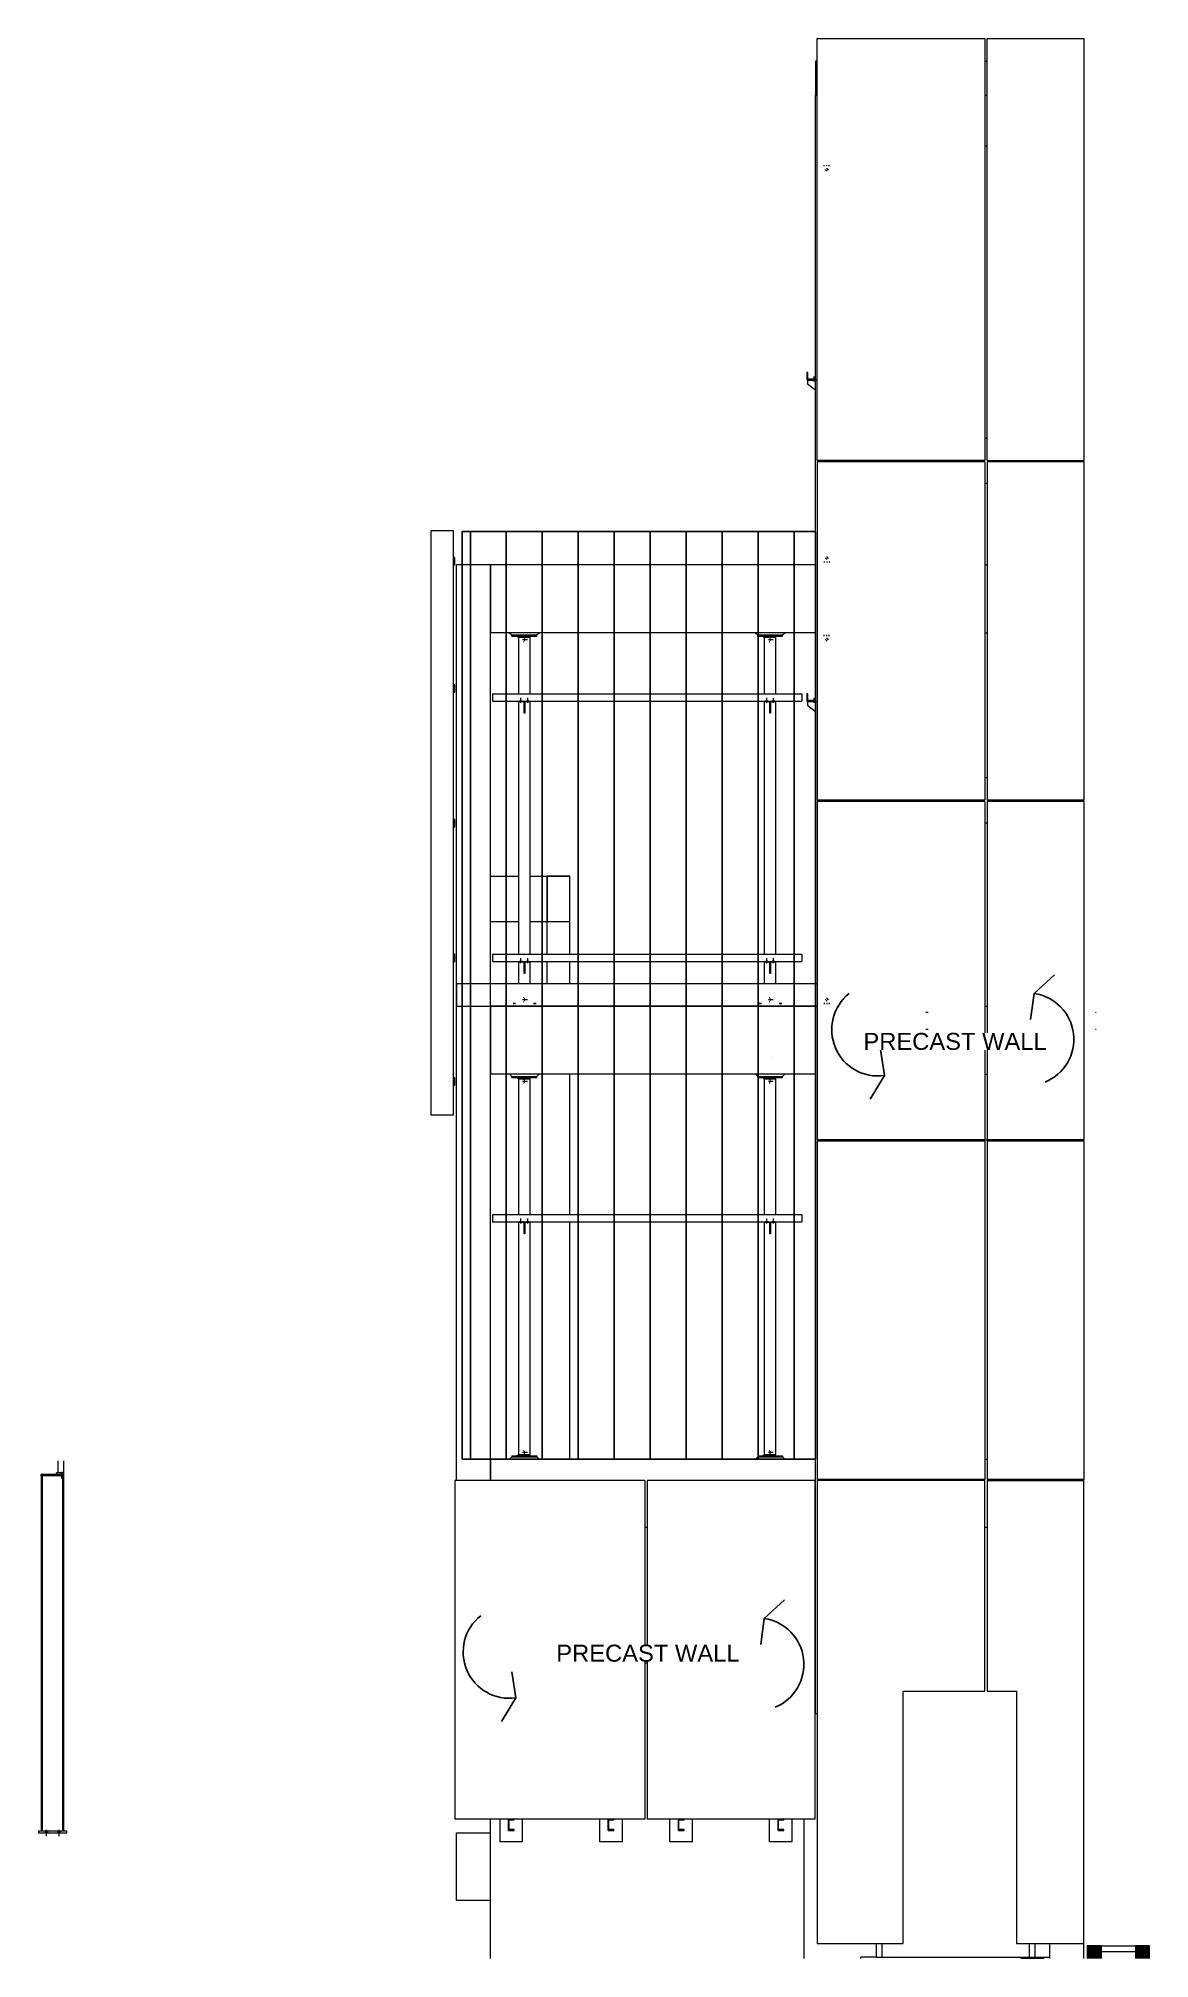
# Model space of a CAD drawing. Header units: millimetres. Extents: x -153298 to 620751, y -313239 to 250031.
# Drawn here: x 398648 to 408458, y 132562 to 149524 of the extents above; entities that cross this region are included whole.
import ezdxf

# ---------------------------------------------------------------- set-up
doc = ezdxf.new("R2010")
doc.units = ezdxf.units.MM
for name, pattern in [('HIDDEN', [0.375, 0.25, -0.125]), ('XKITLINE00', [0]), ('XKITLINE02', [4, 2, -2])]:
    doc.linetypes.add(name, pattern=pattern)
doc.layers.add('000 - EXISTING_BUILDING_MAIN_COLOR_1', color=7, linetype='Continuous')
doc.layers.add('HATCH', color=7, linetype='Continuous')
for name, color, linetype, lineweight in [('Bolt', 7, 'Continuous', 0), ('Part', 7, 'Continuous', 0), ('Z-230_A_LEVEL', 7, 'Continuous', 9)]:
    doc.layers.add(name, color=color, linetype=linetype, lineweight=lineweight)
doc.styles.add('Arial_2', font='arial.ttf', dxfattribs={"height": 3})

# ---------------------------------------------------------------- blocks, each defined once
blk = doc.blocks.new('*A5554')
at = {"layer": 'Part'}
for points in [[(682.1, -63.14), (682.1, -64.04), (681.1, -64.04), (681.1, -63.14)], [(685.5, -63.14), (685.5, -64.04), (684.5, -64.04), (684.5, -63.14)]]:
    blk.add_hatch(color=7, dxfattribs=at).paths.add_polyline_path(points, flags=17)
blk = doc.blocks.new('*A200199')
at = {"layer": 'Part', "color": 7, "linetype": 'XKITLINE00', "lineweight": 0}
for p, q in [((681.740268, -63.14437), (681.740268, -63.14437)), ((681.740268, -63.14437), (681.740268, -63.14437)), ((681.740268, -63.364386), (681.796268, -63.308386)), ((681.7803, -63.54437), (681.796268, -63.528402)), ((684.804268, -63.364386), (684.860268, -63.308386)), ((684.8443, -63.54437), (684.860268, -63.528402))]:
    blk.add_line(p, q, dxfattribs=at)
blk = doc.blocks.new('*A19201865')
at = {"layer": 'Part', "color": 7, "linetype": 'XKITLINE00', "lineweight": 0}
for p, q in [((636.543606, 4.855625), (636.543606, 3.255625)), ((636.543606, 4.855625), (662.023606, 4.855625)), ((636.543606, 3.255625), (662.023606, 3.255625))]:
    blk.add_line(p, q, dxfattribs=at)
blk = doc.blocks.new('*A19211866')
at = {"layer": 'Part', "color": 7, "linetype": 'XKITLINE00', "lineweight": 0}
for p, q in [((636.343606, 36.85563), (634.743606, 36.85563)), ((634.743606, 36.85563), (634.743606, -4.424369)), ((636.343606, -4.424369), (636.343606, 36.85563)), ((634.743606, -4.424369), (636.343606, -4.424369))]:
    blk.add_line(p, q, dxfattribs=at)
blk = doc.blocks.new('*A19221867')
at = {"layer": 'Part', "color": 7, "linetype": 'XKITLINE00', "lineweight": 0}
for p, q in [((639.104166, 6.93563), (639.104166, 6.41563)), ((639.104166, 6.93563), (660.944164, 6.93563)), ((660.944164, 6.93563), (660.944164, 6.41563)), ((639.104166, 6.41563), (660.944164, 6.41563))]:
    blk.add_line(p, q, dxfattribs=at)
blk = doc.blocks.new('*A19231868')
at = {"layer": 'Part', "color": 7, "linetype": 'XKITLINE00', "lineweight": 0}
for p, q in [((639.104166, 25.33563), (639.104166, 24.81563)), ((639.104166, 25.33563), (660.944164, 25.33563)), ((639.104166, 24.81563), (660.944164, 24.81563)), ((660.944164, 25.33563), (660.944164, 24.81563))]:
    blk.add_line(p, q, dxfattribs=at)
blk = doc.blocks.new('*A19241869')
at = {"layer": 'Part', "color": 7, "linetype": 'XKITLINE00', "lineweight": 0}
for p, q in [((661.903604, 3.25563), (638.943606, 3.25563)), ((638.943606, 3.25563), (638.943606, -1.54437)), ((661.903604, 3.25563), (661.903604, -1.54437)), ((661.903604, -1.54437), (638.943606, -1.54437))]:
    blk.add_line(p, q, dxfattribs=at)
blk = doc.blocks.new('*A19251870')
at = {"layer": 'Part', "color": 7, "linetype": 'XKITLINE00', "lineweight": 0}
for p, q in [((673.863606, 3.25563), (674.023606, 3.25563)), ((673.863606, -1.54437), (674.023606, -1.54437))]:
    blk.add_line(p, q, dxfattribs=at)
blk = doc.blocks.new('*A19261871')
at = {"layer": 'Part', "color": 7, "linetype": 'XKITLINE00', "lineweight": 0}
for p, q in [((661.903604, 34.45563), (638.943606, 34.45563)), ((638.943606, 34.45563), (638.943606, 29.65563)), ((661.903604, 34.45563), (661.903604, 29.65563)), ((661.903604, 29.65563), (638.943606, 29.65563))]:
    blk.add_line(p, q, dxfattribs=at)
blk = doc.blocks.new('*A19321872')
at = {"layer": 'Part', "color": 7, "linetype": 'XKITLINE00', "lineweight": 0}
for p, q in [((641.744158, 12.45563), (644.543579, 12.45563)), ((644.543579, 6.93563), (644.543579, 12.45563)), ((644.543579, 4.855625), (644.543579, 6.41563)), ((641.343579, -1.86437), (641.343579, -1.78437)), ((644.543579, -11.46437), (644.543579, -1.54437)), ((644.543579, -28.74437), (644.543579, -11.98437)), ((641.343579, -28.50437), (641.343579, -28.42437))]:
    blk.add_line(p, q, dxfattribs=at)
blk = doc.blocks.new('*A19331873')
at = {"layer": 'Part', "color": 7, "linetype": 'XKITLINE00', "lineweight": 0}
for p, q in [((678.463561, 41.73563), (678.463561, 41.81563)), ((680.863561, 41.73563), (680.863561, 41.81563)), ((678.463561, 17.73563), (678.463561, 17.81563)), ((680.863561, 17.73563), (680.863561, 17.81563)), ((678.463561, -6.26437), (678.463561, -6.18437)), ((680.863561, -6.26437), (680.863561, -6.18437)), ((678.463561, -30.26437), (678.463561, -30.18437)), ((680.863561, -30.26437), (680.863561, -30.18437)), ((678.463561, -64.041148), (678.463561, -62.98437)), ((680.863561, -64.041148), (680.863561, -62.98437))]:
    blk.add_line(p, q, dxfattribs=at)
blk = doc.blocks.new('*A19351875')
at = {"layer": '000 - EXISTING_BUILDING_MAIN_COLOR_1', "color": 7, "linetype": 'XKITLINE00', "lineweight": 0}
for p, q in [((649.863606, -41.94437), (650.023606, -41.94437)), ((661.863606, -41.94437), (661.903604, -41.94437)), ((649.863606, -43.14437), (650.023606, -43.14437)), ((661.863606, -43.14437), (661.903604, -43.14437))]:
    blk.add_line(p, q, dxfattribs=at)
blk = doc.blocks.new('*A19361876')
at = {"layer": 'Part', "color": 7, "linetype": 'XKITLINE00', "lineweight": 0}
blk.add_line((638.943535, -45.14437), (638.943621, -45.14437), dxfattribs=at)
blk = doc.blocks.new('*A19401880')
at = {"layer": 'Part', "color": 7, "linetype": 'XKITLINE00', "lineweight": 0}
for p, q in [((636.543606, -30.26437), (636.543606, 34.45563)), ((638.943606, 34.45563), (636.543606, 34.45563)), ((638.943606, -30.26437), (638.943606, 34.45563))]:
    blk.add_line(p, q, dxfattribs=at)
blk = doc.blocks.new('*A19411881')
at = {"layer": 'Part', "color": 7, "linetype": 'XKITLINE00', "lineweight": 0}
for p, q in [((661.903604, -46.74437), (661.903604, 67.65563)), ((661.903604, 67.65563), (662.023606, 67.65563)), ((664.303604, 41.73563), (664.303604, 41.81563)), ((664.303604, 17.73563), (664.303604, 17.81563)), ((664.303604, -6.26437), (664.303604, -6.18437)), ((664.303604, -30.26437), (664.303604, -30.18437)), ((662.023606, -46.74437), (661.903604, -46.74437))]:
    blk.add_line(p, q, dxfattribs=at)
blk = doc.blocks.new('*A19421882')
at = {"layer": 'Part', "color": 7, "linetype": 'XKITLINE00', "lineweight": 0}
for p, q in [((638.943535, -64.041148), (638.943535, -54.18437)), ((661.103608, -64.041148), (661.103608, -54.18437))]:
    blk.add_line(p, q, dxfattribs=at)
blk = doc.blocks.new('*A19431883')
at = {"layer": 'Part', "color": 7, "linetype": 'XKITLINE00', "lineweight": 0}
for p, q in [((673.863606, -30.26437), (662.023606, -30.26437)), ((662.023606, -30.26437), (662.023606, -62.98437)), ((673.863606, -45.14437), (673.863606, -30.26437)), ((668.103549, -62.98437), (668.103549, -45.14437)), ((668.103549, -45.14437), (673.863606, -45.14437)), ((662.023606, -62.98437), (668.103549, -62.98437))]:
    blk.add_line(p, q, dxfattribs=at)
blk = doc.blocks.new('*A19441884')
at = {"layer": 'Part', "color": 7, "linetype": 'XKITLINE00', "lineweight": 0}
for p, q in [((674.023606, -30.26437), (674.023606, -45.14437)), ((674.023606, -30.26437), (680.863606, -30.26437)), ((680.863606, -62.98437), (680.863606, -30.26437)), ((674.023606, -45.14437), (676.103549, -45.14437)), ((676.103549, -45.14437), (676.103549, -62.98437)), ((676.103549, -62.98437), (680.863606, -62.98437))]:
    blk.add_line(p, q, dxfattribs=at)
blk = doc.blocks.new('*A19451885')
at = {"layer": 'Part', "color": 7, "linetype": 'XKITLINE00', "lineweight": 0}
for p, q in [((649.863606, -30.26437), (636.423606, -30.26437)), ((636.423606, -30.26437), (636.423606, -54.18437)), ((649.863606, -30.26437), (649.863606, -54.18437)), ((649.863606, -54.18437), (636.423606, -54.18437))]:
    blk.add_line(p, q, dxfattribs=at)
blk = doc.blocks.new('*A19461886')
at = {"layer": 'Part', "color": 7, "linetype": 'XKITLINE00', "lineweight": 0}
for p, q in [((661.863606, -30.26437), (650.023606, -30.26437)), ((650.023606, -30.26437), (650.023606, -54.18437)), ((661.863606, -30.26437), (661.863606, -54.18437)), ((661.863606, -54.18437), (650.023606, -54.18437))]:
    blk.add_line(p, q, dxfattribs=at)
blk = doc.blocks.new('*A19471887')
at = {"layer": 'Part', "color": 7, "linetype": 'XKITLINE00', "lineweight": 0}
for p, q in [((640.944158, -1.86437), (641.744158, -1.86437)), ((640.944158, -11.46437), (640.944158, -1.86437)), ((641.744158, -11.46437), (641.744158, -1.86437)), ((640.944158, -28.42437), (640.944158, -12.03237)), ((641.744158, -28.42437), (641.744158, -12.03237)), ((640.944158, -28.42437), (641.744158, -28.42437))]:
    blk.add_line(p, q, dxfattribs=at)
blk = doc.blocks.new('*A19481888')
at = {"layer": 'Part', "color": 7, "linetype": 'XKITLINE00', "lineweight": 0}
for p, q in [((639.104166, -11.46437), (639.104166, -11.98437)), ((639.104166, -11.46437), (660.944164, -11.46437)), ((639.104166, -11.98437), (660.944164, -11.98437)), ((660.944164, -11.46437), (660.944164, -11.98437))]:
    blk.add_line(p, q, dxfattribs=at)
blk = doc.blocks.new('*A19491889')
at = {"layer": 'Part', "color": 7, "linetype": 'XKITLINE00', "lineweight": 0}
for p, q in [((661.903604, -28.74437), (638.943606, -28.74437)), ((638.943606, -28.74437), (638.943606, -30.26437)), ((661.903604, -33.54437), (661.903604, -28.74437)), ((649.863606, -33.54437), (650.023606, -33.54437)), ((661.863606, -33.54437), (661.903604, -33.54437))]:
    blk.add_line(p, q, dxfattribs=at)
blk = doc.blocks.new('*A19501890')
at = {"layer": 'Part', "color": 7, "linetype": 'XKITLINE00', "lineweight": 0}
for p, q in [((640.464158, -28.50437), (642.224158, -28.50437)), ((640.464158, -28.50437), (640.464158, -28.58437)), ((640.464158, -28.58437), (642.224158, -28.58437)), ((642.224158, -28.50437), (642.224158, -28.58437))]:
    blk.add_line(p, q, dxfattribs=at)
blk = doc.blocks.new('*A19511891')
at = {"layer": 'Part', "color": 7, "linetype": 'XKITLINE00', "lineweight": 0}
for p, q in [((640.304158, -28.74437), (640.464158, -28.58437)), ((640.464158, -28.58437), (642.224158, -28.58437)), ((642.224158, -28.58437), (642.384158, -28.74437))]:
    blk.add_line(p, q, dxfattribs=at)
blk = doc.blocks.new('*A19521892')
at = {"layer": 'Part', "color": 7, "linetype": 'XKITLINE00', "lineweight": 0}
for p, q in [((640.840158, -28.50437), (640.840158, -28.46437)), ((640.840158, -28.46437), (641.280158, -28.46437)), ((641.280158, -28.46437), (641.280158, -28.42437)), ((641.320158, -28.50437), (641.320158, -28.42437))]:
    blk.add_line(p, q, dxfattribs=at)
blk = doc.blocks.new('*A19531893')
at = {"layer": 'Bolt', "color": 7, "linetype": 'XKITLINE02', "lineweight": 0}
for p, q in [((641.216798, -28.26437), (641.560158, -28.26437)), ((641.280158, -28.12837), (641.320158, -28.12837)), ((641.280158, -28.40037), (641.320158, -28.40037)), ((641.320158, -28.20837), (641.368158, -28.20837)), ((641.320158, -28.32037), (641.368158, -28.32037))]:
    blk.add_line(p, q, dxfattribs=at)
blk = doc.blocks.new('*A19541894')
at = {"layer": 'Part', "color": 7, "linetype": 'XKITLINE00', "lineweight": 0}
for p, q in [((640.944158, -12.03237), (640.944158, -11.98437)), ((641.744158, -12.03237), (640.944158, -12.03237)), ((641.744158, -11.98437), (641.744158, -12.03237))]:
    blk.add_line(p, q, dxfattribs=at)
blk = doc.blocks.new('*A19551895')
at = {"layer": 'Part', "color": 7, "linetype": 'XKITLINE00', "lineweight": 0}
for p, q in [((641.320158, -12.03237), (641.368158, -12.03237)), ((641.320158, -12.83237), (641.320158, -12.03237)), ((641.368158, -12.03237), (641.368158, -12.83237)), ((641.320158, -12.27237), (641.368158, -12.27237)), ((641.368158, -12.83237), (641.320158, -12.83237))]:
    blk.add_line(p, q, dxfattribs=at)
blk = doc.blocks.new('*A19561896')
at = {"layer": 'Bolt'}
for points in [[(641.05, -11.98), (641.05, -11.94), (641.16, -11.94), (641.16, -11.98)], [(641.05, -12.03), (641.05, -11.98), (641.16, -11.98), (641.16, -12.03)], [(641.53, -11.98), (641.53, -11.94), (641.64, -11.94), (641.64, -11.98)], [(641.53, -12.03), (641.53, -11.98), (641.64, -11.98), (641.64, -12.03)]]:
    blk.add_hatch(color=7, dxfattribs=at).paths.add_polyline_path(points, flags=17)
at = {"layer": 'Bolt', "color": 7, "linetype": 'XKITLINE00', "lineweight": 0}
for p, q in [((641.05, -11.98), (641.05, -11.94)), ((641.05, -12.03), (641.05, -11.98)), ((641.1, -12.1), (641.1, -11.75)), ((641.16, -11.98), (641.16, -11.94)), ((641.16, -12.03), (641.16, -11.98)), ((641.53, -11.98), (641.53, -11.94)), ((641.53, -12.03), (641.53, -11.98)), ((641.58, -12.1), (641.58, -11.75)), ((641.64, -11.98), (641.64, -11.94)), ((641.64, -12.03), (641.64, -11.98))]:
    blk.add_line(p, q, dxfattribs=at)
blk = doc.blocks.new('*A19571897')
at = {"layer": 'Bolt'}
for points in [[(640.57, -28.58), (640.57, -28.5), (640.68, -28.5), (640.68, -28.58)], [(642.01, -28.58), (642.01, -28.5), (642.12, -28.5), (642.12, -28.58)]]:
    blk.add_hatch(color=7, dxfattribs=at).paths.add_polyline_path(points, flags=17)
at = {"layer": 'Bolt', "color": 7, "linetype": 'XKITLINE00', "lineweight": 0}
for p, q in [((640.57, -28.5), (640.57, -28.58)), ((640.62, -28.5), (640.62, -28.58)), ((640.68, -28.5), (640.68, -28.58)), ((642.01, -28.5), (642.01, -28.58)), ((642.06, -28.5), (642.06, -28.58)), ((642.12, -28.5), (642.12, -28.58))]:
    blk.add_line(p, q, dxfattribs=at)
blk = doc.blocks.new('*A19621902')
at = {"layer": 'Part', "color": 7, "linetype": 'XKITLINE00', "lineweight": 0}
for p, q in [((658.304164, -1.86437), (659.104164, -1.86437)), ((658.304164, -11.46437), (658.304164, -1.86437)), ((659.104164, -11.46437), (659.104164, -1.86437)), ((658.304164, -28.42437), (658.304164, -12.03237)), ((659.104164, -28.42437), (659.104164, -12.03237)), ((658.304164, -28.42437), (659.104164, -28.42437))]:
    blk.add_line(p, q, dxfattribs=at)
blk = doc.blocks.new('*A19631903')
at = {"layer": 'Part', "color": 7, "linetype": 'XKITLINE00', "lineweight": 0}
for p, q in [((673.863606, -6.26437), (662.023606, -6.26437)), ((662.023606, -6.26437), (662.023606, -30.18437)), ((673.863606, -6.26437), (673.863606, -30.18437)), ((673.863606, -30.18437), (662.023606, -30.18437))]:
    blk.add_line(p, q, dxfattribs=at)
blk = doc.blocks.new('*A19641904')
at = {"layer": 'Part', "color": 7, "linetype": 'XKITLINE00', "lineweight": 0}
for p, q in [((680.863606, -6.26437), (674.023606, -6.26437)), ((674.023606, -6.26437), (674.023606, -30.18437)), ((680.863606, -6.26437), (680.863606, -30.18437)), ((680.863606, -30.18437), (674.023606, -30.18437))]:
    blk.add_line(p, q, dxfattribs=at)
blk = doc.blocks.new('*A19651905')
at = {"layer": 'Bolt'}
for points in [[(657.93, -28.58), (657.93, -28.5), (658.04, -28.5), (658.04, -28.58)], [(659.37, -28.58), (659.37, -28.5), (659.48, -28.5), (659.48, -28.58)]]:
    blk.add_hatch(color=7, dxfattribs=at).paths.add_polyline_path(points, flags=17)
at = {"layer": 'Bolt', "color": 7, "linetype": 'XKITLINE00', "lineweight": 0}
for p, q in [((657.93, -28.5), (657.93, -28.58)), ((657.98, -28.5), (657.98, -28.58)), ((658.04, -28.5), (658.04, -28.58)), ((659.37, -28.5), (659.37, -28.58)), ((659.42, -28.5), (659.42, -28.58)), ((659.48, -28.5), (659.48, -28.58))]:
    blk.add_line(p, q, dxfattribs=at)
blk = doc.blocks.new('*A19661906')
at = {"layer": 'Bolt', "color": 7, "linetype": 'XKITLINE02', "lineweight": 0}
for p, q in [((658.576804, -28.26437), (658.920164, -28.26437)), ((658.640164, -28.12837), (658.680164, -28.12837)), ((658.640164, -28.40037), (658.680164, -28.40037)), ((658.680164, -28.20837), (658.728164, -28.20837)), ((658.680164, -28.32037), (658.728164, -28.32037))]:
    blk.add_line(p, q, dxfattribs=at)
blk = doc.blocks.new('*A19671907')
at = {"layer": 'Part', "color": 7, "linetype": 'XKITLINE00', "lineweight": 0}
for p, q in [((658.200164, -28.50437), (658.200164, -28.46437)), ((658.200164, -28.46437), (658.640164, -28.46437)), ((658.640164, -28.46437), (658.640164, -28.42437)), ((658.680164, -28.50437), (658.680164, -28.42437))]:
    blk.add_line(p, q, dxfattribs=at)
blk = doc.blocks.new('*A19681908')
at = {"layer": 'Part', "color": 7, "linetype": 'XKITLINE00', "lineweight": 0}
for p, q in [((657.664164, -28.74437), (657.824164, -28.58437)), ((657.824164, -28.58437), (659.584164, -28.58437)), ((659.584164, -28.58437), (659.744164, -28.74437))]:
    blk.add_line(p, q, dxfattribs=at)
blk = doc.blocks.new('*A19691909')
at = {"layer": 'Part', "color": 7, "linetype": 'XKITLINE00', "lineweight": 0}
for p, q in [((657.824164, -28.50437), (659.584164, -28.50437)), ((657.824164, -28.50437), (657.824164, -28.58437)), ((657.824164, -28.58437), (659.584164, -28.58437)), ((659.584164, -28.50437), (659.584164, -28.58437))]:
    blk.add_line(p, q, dxfattribs=at)
blk = doc.blocks.new('*A19701910')
at = {"layer": 'Part', "color": 7, "linetype": 'XKITLINE00', "lineweight": 0}
for p, q in [((673.863606, -28.74437), (674.023606, -28.74437)), ((664.303604, -30.26437), (664.303604, -30.18437)), ((678.463561, -30.26437), (678.463561, -30.18437)), ((673.863606, -33.54437), (674.023606, -33.54437))]:
    blk.add_line(p, q, dxfattribs=at)
blk = doc.blocks.new('*A19711911')
at = {"layer": 'Bolt'}
for points in [[(658.41, -11.98), (658.41, -11.94), (658.52, -11.94), (658.52, -11.98)], [(658.41, -12.03), (658.41, -11.98), (658.52, -11.98), (658.52, -12.03)], [(658.89, -11.98), (658.89, -11.94), (659, -11.94), (659, -11.98)], [(658.89, -12.03), (658.89, -11.98), (659, -11.98), (659, -12.03)]]:
    blk.add_hatch(color=7, dxfattribs=at).paths.add_polyline_path(points, flags=17)
at = {"layer": 'Bolt', "color": 7, "linetype": 'XKITLINE00', "lineweight": 0}
for p, q in [((658.41, -11.98), (658.41, -11.94)), ((658.41, -12.03), (658.41, -11.98)), ((658.46, -12.1), (658.46, -11.75)), ((658.52, -11.98), (658.52, -11.94)), ((658.52, -12.03), (658.52, -11.98)), ((658.89, -11.98), (658.89, -11.94)), ((658.89, -12.03), (658.89, -11.98)), ((658.94, -12.1), (658.94, -11.75)), ((659, -11.98), (659, -11.94)), ((659, -12.03), (659, -11.98))]:
    blk.add_line(p, q, dxfattribs=at)
blk = doc.blocks.new('*A19721912')
at = {"layer": 'Part', "color": 7, "linetype": 'XKITLINE00', "lineweight": 0}
for p, q in [((658.680164, -12.03237), (658.728164, -12.03237)), ((658.680164, -12.83237), (658.680164, -12.03237)), ((658.728164, -12.03237), (658.728164, -12.83237)), ((658.680164, -12.27237), (658.728164, -12.27237)), ((658.728164, -12.83237), (658.680164, -12.83237))]:
    blk.add_line(p, q, dxfattribs=at)
blk = doc.blocks.new('*A19731913')
at = {"layer": 'Part', "color": 7, "linetype": 'XKITLINE00', "lineweight": 0}
for p, q in [((658.304164, -12.03237), (658.304164, -11.98437)), ((659.104164, -12.03237), (658.304164, -12.03237)), ((659.104164, -12.03237), (659.104164, -11.98437))]:
    blk.add_line(p, q, dxfattribs=at)
blk = doc.blocks.new('*A19741914')
at = {"layer": 'Part', "color": 7, "linetype": 'XKITLINE00', "lineweight": 0}
for p, q in [((666.223606, -6.26437), (666.223606, -6.18437)), ((666.263606, -6.26437), (666.263606, -6.24437)), ((666.263606, -6.24437), (666.623606, -6.24437)), ((666.623606, -6.24437), (666.623606, -6.18437))]:
    blk.add_line(p, q, dxfattribs=at)
blk = doc.blocks.new('*A19751915')
at = {"layer": 'Part', "color": 7, "linetype": 'XKITLINE00', "lineweight": 0}
for p, q in [((673.863606, -1.54437), (674.023606, -1.54437)), ((673.863606, -6.18437), (674.023606, -6.18437))]:
    blk.add_line(p, q, dxfattribs=at)
blk = doc.blocks.new('*A19761916')
at = {"layer": 'Part', "color": 7, "linetype": 'XKITLINE00', "lineweight": 0}
for p, q in [((671.263606, -6.26437), (671.263606, -6.18437)), ((671.303606, -6.26437), (671.303606, -6.24437)), ((671.303606, -6.24437), (671.663606, -6.24437)), ((671.663606, -6.24437), (671.663606, -6.18437))]:
    blk.add_line(p, q, dxfattribs=at)
blk = doc.blocks.new('*A19771917')
at = {"layer": 'Part', "color": 7, "linetype": 'XKITLINE00', "lineweight": 0}
for p, q in [((677.023606, -6.26437), (677.023606, -6.18437)), ((677.063606, -6.26437), (677.063606, -6.24437)), ((677.063606, -6.24437), (677.423606, -6.24437)), ((677.423606, -6.24437), (677.423606, -6.18437))]:
    blk.add_line(p, q, dxfattribs=at)
blk = doc.blocks.new('*A19781918')
at = {"layer": 'Part', "color": 7, "linetype": 'XKITLINE00', "lineweight": 0}
for p, q in [((673.863606, 17.73563), (662.023606, 17.73563)), ((662.023606, 17.73563), (662.023606, -6.18437)), ((673.863606, 17.73563), (673.863606, -6.18437)), ((673.863606, -6.18437), (662.023606, -6.18437))]:
    blk.add_line(p, q, dxfattribs=at)
blk = doc.blocks.new('*A19791919')
at = {"layer": 'Part', "color": 7, "linetype": 'XKITLINE00', "lineweight": 0}
for p, q in [((680.863606, 17.73563), (674.023606, 17.73563)), ((674.023606, 17.73563), (674.023606, -6.18437)), ((680.863606, 17.73563), (680.863606, -6.18437)), ((680.863606, -6.18437), (674.023606, -6.18437))]:
    blk.add_line(p, q, dxfattribs=at)
blk = doc.blocks.new('*A19851924')
at = {"layer": 'Part', "color": 7, "linetype": 'XKITLINE00', "lineweight": 0}
for p, q in [((636.550356, -55.14437), (638.943535, -55.14437)), ((636.551065, -59.94437), (636.551065, -55.14437)), ((638.943535, -59.94437), (636.550356, -59.94437))]:
    blk.add_line(p, q, dxfattribs=at)
blk = doc.blocks.new('*A19901929')
at = {"layer": 'Part', "color": 7, "linetype": 'XKITLINE00', "lineweight": 0}
for p, q in [((636.359606, -2.260398), (636.343606, -2.260398)), ((636.343606, -2.308398), (636.423606, -2.308398)), ((636.423606, -1.788398), (636.359606, -1.788398)), ((636.359606, -1.788398), (636.359606, -2.260398)), ((636.423606, -2.308398), (636.423606, -1.788398))]:
    blk.add_line(p, q, dxfattribs=at)
blk = doc.blocks.new('*A19911930')
at = {"layer": 'Part', "color": 7, "linetype": 'XKITLINE00', "lineweight": 0}
for p, q in [((640.464158, -1.78437), (640.464158, -1.70437)), ((640.464158, -1.70437), (642.224158, -1.70437)), ((640.464158, -1.78437), (642.224158, -1.78437)), ((642.224158, -1.78437), (642.224158, -1.70437))]:
    blk.add_line(p, q, dxfattribs=at)
blk = doc.blocks.new('*A19921931')
at = {"layer": 'Part', "color": 7, "linetype": 'XKITLINE00', "lineweight": 0}
for p, q in [((640.304158, -1.54437), (640.464158, -1.70437)), ((640.464158, -1.70437), (642.224158, -1.70437)), ((642.224158, -1.70437), (642.384158, -1.54437))]:
    blk.add_line(p, q, dxfattribs=at)
blk = doc.blocks.new('*A19931932')
at = {"layer": 'Part', "color": 7, "linetype": 'XKITLINE00', "lineweight": 0}
for p, q in [((640.840158, -1.78437), (640.840158, -1.82437)), ((640.840158, -1.82437), (641.280158, -1.82437)), ((641.280158, -1.82437), (641.280158, -1.86437)), ((641.320158, -1.86437), (641.320158, -1.78437))]:
    blk.add_line(p, q, dxfattribs=at)
blk = doc.blocks.new('*A19941933')
at = {"layer": 'Bolt', "color": 7, "linetype": 'XKITLINE02', "lineweight": 0}
for p, q in [((641.216798, -2.02437), (641.560158, -2.02437)), ((641.280158, -1.88837), (641.320158, -1.88837)), ((641.280158, -2.16037), (641.320158, -2.16037)), ((641.320158, -1.96837), (641.368158, -1.96837)), ((641.320158, -2.08037), (641.368158, -2.08037))]:
    blk.add_line(p, q, dxfattribs=at)
blk = doc.blocks.new('*A19951934')
at = {"layer": 'Bolt'}
for points in [[(640.57, -1.78), (640.57, -1.7), (640.68, -1.7), (640.68, -1.78)], [(642.01, -1.78), (642.01, -1.7), (642.12, -1.7), (642.12, -1.78)]]:
    blk.add_hatch(color=7, dxfattribs=at).paths.add_polyline_path(points, flags=17)
at = {"layer": 'Bolt', "color": 7, "linetype": 'XKITLINE00', "lineweight": 0}
for p, q in [((640.57, -1.78), (640.57, -1.7)), ((640.62, -1.78), (640.62, -1.7)), ((640.68, -1.78), (640.68, -1.7)), ((642.01, -1.78), (642.01, -1.7)), ((642.06, -1.78), (642.06, -1.7)), ((642.12, -1.78), (642.12, -1.7))]:
    blk.add_line(p, q, dxfattribs=at)
blk = doc.blocks.new('*A20111948')
at = {"layer": 'Part', "color": 7, "linetype": 'XKITLINE00', "lineweight": 0}
for p, q in [((640.223606, -54.98437), (640.223606, -54.18437)), ((640.263606, -54.92437), (640.263606, -54.24437)), ((640.263606, -54.24437), (640.623606, -54.24437)), ((640.623606, -54.24437), (640.623606, -54.18437)), ((640.223606, -54.98437), (640.623606, -54.98437)), ((640.623606, -54.92437), (640.263606, -54.92437)), ((640.623606, -54.98437), (640.623606, -54.92437))]:
    blk.add_line(p, q, dxfattribs=at)
blk = doc.blocks.new('*A20121949')
at = {"layer": 'Part', "color": 7, "linetype": 'XKITLINE00', "lineweight": 0}
for p, q in [((647.263606, -54.98437), (647.263606, -54.18437)), ((647.303606, -54.92437), (647.303606, -54.24437)), ((647.303606, -54.24437), (647.663606, -54.24437)), ((647.663606, -54.24437), (647.663606, -54.18437)), ((647.263606, -54.98437), (647.663606, -54.98437)), ((647.663606, -54.92437), (647.303606, -54.92437)), ((647.663606, -54.98437), (647.663606, -54.92437))]:
    blk.add_line(p, q, dxfattribs=at)
blk = doc.blocks.new('*A20131950')
at = {"layer": 'Part', "color": 7, "linetype": 'XKITLINE00', "lineweight": 0}
for p, q in [((639.623606, -55.78437), (639.623606, -54.18437)), ((641.223606, -55.78437), (641.223606, -54.18437)), ((641.223606, -55.78437), (639.623606, -55.78437))]:
    blk.add_line(p, q, dxfattribs=at)
blk = doc.blocks.new('*A20141951')
at = {"layer": 'Part', "color": 7, "linetype": 'XKITLINE00', "lineweight": 0}
for p, q in [((646.663606, -55.78437), (646.663606, -54.18437)), ((648.263606, -55.78437), (648.263606, -54.18437)), ((648.263606, -55.78437), (646.663606, -55.78437))]:
    blk.add_line(p, q, dxfattribs=at)
blk = doc.blocks.new('*A20181954')
at = {"layer": 'Part', "color": 7, "linetype": 'XKITLINE00', "lineweight": 0}
for p, q in [((642.9436, 6.93563), (642.9436, 12.45563)), ((644.5436, 12.45563), (642.9436, 12.45563)), ((644.5436, 6.93563), (644.5436, 12.45563)), ((642.9436, 4.855625), (642.9436, 6.41563)), ((644.5436, 4.855625), (644.5436, 6.41563))]:
    blk.add_line(p, q, dxfattribs=at)
blk = doc.blocks.new('*A20231955')
at = {"layer": 'Part', "color": 7, "linetype": 'XKITLINE00', "lineweight": 0}
for p, q in [((636.423606, 6.931602), (636.359606, 6.931602)), ((636.359606, 6.931602), (636.359606, 6.459602)), ((636.423606, 6.411602), (636.423606, 6.931602)), ((636.359606, 6.459602), (636.343606, 6.459602)), ((636.343606, 6.411602), (636.423606, 6.411602))]:
    blk.add_line(p, q, dxfattribs=at)
blk = doc.blocks.new('*A20241956')
at = {"layer": 'Part', "color": 7, "linetype": 'XKITLINE00', "lineweight": 0}
for p, q in [((636.423606, 16.451602), (636.359606, 16.451602)), ((636.359606, 16.451602), (636.359606, 15.979602)), ((636.423606, 15.931602), (636.423606, 16.451602)), ((636.359606, 15.979602), (636.343606, 15.979602)), ((636.343606, 15.931602), (636.423606, 15.931602))]:
    blk.add_line(p, q, dxfattribs=at)
blk = doc.blocks.new('*A20251957')
at = {"layer": 'Part', "color": 7, "linetype": 'XKITLINE00', "lineweight": 0}
for p, q in [((636.423606, 25.971602), (636.359606, 25.971602)), ((636.359606, 25.971602), (636.359606, 25.499602)), ((636.423606, 25.451602), (636.423606, 25.971602)), ((636.359606, 25.499602), (636.343606, 25.499602)), ((636.343606, 25.451602), (636.423606, 25.451602))]:
    blk.add_line(p, q, dxfattribs=at)
blk = doc.blocks.new('*A20261958')
at = {"layer": 'Part', "color": 7, "linetype": 'XKITLINE00', "lineweight": 0}
for p, q in [((636.359606, 34.503602), (636.343606, 34.503602)), ((636.343606, 34.455602), (636.423606, 34.455602)), ((636.423606, 34.975602), (636.359606, 34.975602)), ((636.359606, 34.975602), (636.359606, 34.503602)), ((636.423606, 34.455602), (636.423606, 34.975602))]:
    blk.add_line(p, q, dxfattribs=at)
blk = doc.blocks.new('*A20271959')
at = {"layer": 'Part', "color": 7, "linetype": 'XKITLINE00', "lineweight": 0}
for p, q in [((644.544936, 12.45563), (642.944936, 12.45563)), ((642.944936, 12.45563), (642.944936, 9.25563)), ((644.544936, 9.25563), (644.544936, 12.45563)), ((642.944936, 9.25563), (644.544936, 9.25563))]:
    blk.add_line(p, q, dxfattribs=at)
blk = doc.blocks.new('*A20281960')
at = {"layer": 'Part', "color": 7, "linetype": 'XKITLINE00', "lineweight": 0}
for p, q in [((642.943752, 12.45563), (642.944936, 12.45563)), ((644.5436, 11.25563), (644.5436, 12.45563)), ((642.943752, 11.25563), (642.944936, 11.25563))]:
    blk.add_line(p, q, dxfattribs=at)
blk = doc.blocks.new('*A20291961')
at = {"layer": 'Part', "color": 7, "linetype": 'XKITLINE00', "lineweight": 0}
for p, q in [((638.943621, 12.45563), (640.944158, 12.45563)), ((641.744158, 12.45563), (642.943752, 12.45563)), ((642.943752, 9.25563), (642.943752, 12.45563)), ((638.943621, 9.25563), (640.944158, 9.25563)), ((641.744158, 9.25563), (642.943752, 9.25563))]:
    blk.add_line(p, q, dxfattribs=at)
blk = doc.blocks.new('*A20301962')
at = {"layer": 'Part', "color": 7, "linetype": 'XKITLINE00', "lineweight": 0}
for p, q in [((640.944158, 29.33563), (641.744158, 29.33563)), ((640.944158, 25.33563), (640.944158, 29.33563)), ((641.744158, 25.33563), (641.744158, 29.33563)), ((640.944158, 6.93563), (640.944158, 24.76763)), ((641.744158, 6.93563), (641.744158, 24.76763)), ((640.944158, 4.855625), (640.944158, 6.36763)), ((641.744158, 4.855625), (641.744158, 6.36763))]:
    blk.add_line(p, q, dxfattribs=at)
blk = doc.blocks.new('*A20311963')
at = {"layer": 'Bolt', "color": 7, "linetype": 'XKITLINE02', "lineweight": 0}
for p, q in [((640.568158, 3.49563), (640.568158, 3.41563)), ((640.624158, 3.49563), (640.624158, 3.41563)), ((640.680158, 3.49563), (640.680158, 3.41563)), ((642.008158, 3.49563), (642.008158, 3.41563)), ((642.064158, 3.49563), (642.064158, 3.41563)), ((642.120158, 3.49563), (642.120158, 3.41563))]:
    blk.add_line(p, q, dxfattribs=at)
blk = doc.blocks.new('*A20321964')
at = {"layer": 'Bolt'}
for points in [[(641.05, 6.42), (641.05, 6.46), (641.16, 6.46), (641.16, 6.42)], [(641.05, 6.37), (641.05, 6.42), (641.16, 6.42), (641.16, 6.37)], [(641.53, 6.42), (641.53, 6.46), (641.64, 6.46), (641.64, 6.42)], [(641.53, 6.37), (641.53, 6.42), (641.64, 6.42), (641.64, 6.37)]]:
    blk.add_hatch(color=7, dxfattribs=at).paths.add_polyline_path(points, flags=17)
at = {"layer": 'Bolt', "color": 7, "linetype": 'XKITLINE00', "lineweight": 0}
for p, q in [((641.05, 6.42), (641.05, 6.46)), ((641.05, 6.37), (641.05, 6.42)), ((641.1, 6.3), (641.1, 6.65)), ((641.16, 6.42), (641.16, 6.46)), ((641.16, 6.37), (641.16, 6.42)), ((641.53, 6.42), (641.53, 6.46)), ((641.53, 6.37), (641.53, 6.42)), ((641.58, 6.3), (641.58, 6.65)), ((641.64, 6.42), (641.64, 6.46)), ((641.64, 6.37), (641.64, 6.42))]:
    blk.add_line(p, q, dxfattribs=at)
blk = doc.blocks.new('*A20331965')
at = {"layer": 'Part', "color": 7, "linetype": 'XKITLINE00', "lineweight": 0}
for p, q in [((641.320158, 6.36763), (641.368158, 6.36763)), ((641.320158, 5.56763), (641.320158, 6.36763)), ((641.320158, 6.12763), (641.368158, 6.12763)), ((641.368158, 5.56763), (641.320158, 5.56763)), ((641.368158, 6.36763), (641.368158, 5.56763))]:
    blk.add_line(p, q, dxfattribs=at)
blk = doc.blocks.new('*A20341966')
at = {"layer": 'Part', "color": 7, "linetype": 'XKITLINE00', "lineweight": 0}
for p, q in [((640.944158, 6.36763), (640.944158, 6.41563)), ((641.744158, 6.36763), (640.944158, 6.36763)), ((641.744158, 6.41563), (641.744158, 6.36763))]:
    blk.add_line(p, q, dxfattribs=at)
blk = doc.blocks.new('*A20351967')
at = {"layer": 'Bolt', "color": 7, "linetype": 'XKITLINE02', "lineweight": 0}
for p, q in [((641.216798, 3.73563), (641.560158, 3.73563)), ((641.280158, 3.87163), (641.320158, 3.87163)), ((641.280158, 3.59963), (641.320158, 3.59963)), ((641.320158, 3.79163), (641.368158, 3.79163)), ((641.320158, 3.67963), (641.368158, 3.67963))]:
    blk.add_line(p, q, dxfattribs=at)
blk = doc.blocks.new('*A20361968')
at = {"layer": 'Bolt', "color": 7, "linetype": 'XKITLINE02', "lineweight": 0}
for p, q in [((641.216798, 29.17563), (641.560158, 29.17563)), ((641.280158, 29.31163), (641.320158, 29.31163)), ((641.280158, 29.03963), (641.320158, 29.03963)), ((641.320158, 29.23163), (641.368158, 29.23163)), ((641.320158, 29.11963), (641.368158, 29.11963))]:
    blk.add_line(p, q, dxfattribs=at)
blk = doc.blocks.new('*A20371969')
at = {"layer": 'Part', "color": 7, "linetype": 'XKITLINE00', "lineweight": 0}
for p, q in [((640.464158, 29.41563), (640.464158, 29.49563)), ((640.464158, 29.49563), (642.224158, 29.49563)), ((640.464158, 29.41563), (642.224158, 29.41563)), ((642.224158, 29.41563), (642.224158, 29.49563))]:
    blk.add_line(p, q, dxfattribs=at)
blk = doc.blocks.new('*A20381970')
at = {"layer": 'Part', "color": 7, "linetype": 'XKITLINE00', "lineweight": 0}
for p, q in [((640.304158, 29.65563), (640.464158, 29.49563)), ((640.464158, 29.49563), (642.224158, 29.49563)), ((642.224158, 29.49563), (642.384158, 29.65563))]:
    blk.add_line(p, q, dxfattribs=at)
blk = doc.blocks.new('*A20391971')
at = {"layer": 'Part', "color": 7, "linetype": 'XKITLINE00', "lineweight": 0}
for p, q in [((640.840158, 29.41563), (640.840158, 29.37563)), ((640.840158, 29.37563), (641.280158, 29.37563)), ((641.280158, 29.37563), (641.280158, 29.33563)), ((641.320158, 29.33563), (641.320158, 29.41563))]:
    blk.add_line(p, q, dxfattribs=at)
blk = doc.blocks.new('*A20401972')
at = {"layer": 'Bolt'}
for points in [[(640.57, 29.42), (640.57, 29.5), (640.68, 29.5), (640.68, 29.42)], [(642.01, 29.42), (642.01, 29.5), (642.12, 29.5), (642.12, 29.42)]]:
    blk.add_hatch(color=7, dxfattribs=at).paths.add_polyline_path(points, flags=17)
at = {"layer": 'Bolt', "color": 7, "linetype": 'XKITLINE00', "lineweight": 0}
for p, q in [((640.57, 29.42), (640.57, 29.5)), ((640.62, 29.42), (640.62, 29.5)), ((640.68, 29.42), (640.68, 29.5)), ((642.01, 29.42), (642.01, 29.5)), ((642.06, 29.42), (642.06, 29.5)), ((642.12, 29.42), (642.12, 29.5))]:
    blk.add_line(p, q, dxfattribs=at)
blk = doc.blocks.new('*A20411973')
at = {"layer": 'Bolt'}
for points in [[(641.05, 24.82), (641.05, 24.86), (641.16, 24.86), (641.16, 24.82)], [(641.05, 24.77), (641.05, 24.82), (641.16, 24.82), (641.16, 24.77)], [(641.53, 24.82), (641.53, 24.86), (641.64, 24.86), (641.64, 24.82)], [(641.53, 24.77), (641.53, 24.82), (641.64, 24.82), (641.64, 24.77)]]:
    blk.add_hatch(color=7, dxfattribs=at).paths.add_polyline_path(points, flags=17)
at = {"layer": 'Bolt', "color": 7, "linetype": 'XKITLINE00', "lineweight": 0}
for p, q in [((641.05, 24.82), (641.05, 24.86)), ((641.05, 24.77), (641.05, 24.82)), ((641.1, 24.7), (641.1, 25.05)), ((641.16, 24.82), (641.16, 24.86)), ((641.16, 24.77), (641.16, 24.82)), ((641.53, 24.82), (641.53, 24.86)), ((641.53, 24.77), (641.53, 24.82)), ((641.58, 24.7), (641.58, 25.05)), ((641.64, 24.82), (641.64, 24.86)), ((641.64, 24.77), (641.64, 24.82))]:
    blk.add_line(p, q, dxfattribs=at)
blk = doc.blocks.new('*A20421974')
at = {"layer": 'Part', "color": 7, "linetype": 'XKITLINE00', "lineweight": 0}
for p, q in [((641.320158, 24.76763), (641.368158, 24.76763)), ((641.320158, 23.96763), (641.320158, 24.76763)), ((641.320158, 24.52763), (641.368158, 24.52763)), ((641.368158, 24.76763), (641.368158, 23.96763)), ((641.368158, 23.96763), (641.320158, 23.96763))]:
    blk.add_line(p, q, dxfattribs=at)
blk = doc.blocks.new('*A20431975')
at = {"layer": 'Part', "color": 7, "linetype": 'XKITLINE00', "lineweight": 0}
for p, q in [((640.944158, 24.76763), (640.944158, 24.81563)), ((641.744158, 24.76763), (640.944158, 24.76763)), ((641.744158, 24.81563), (641.744158, 24.76763))]:
    blk.add_line(p, q, dxfattribs=at)
blk = doc.blocks.new('*A20451976')
at = {"layer": 'Bolt'}
for points in [[(657.93, -1.78), (657.93, -1.7), (658.04, -1.7), (658.04, -1.78)], [(659.37, -1.78), (659.37, -1.7), (659.48, -1.7), (659.48, -1.78)]]:
    blk.add_hatch(color=7, dxfattribs=at).paths.add_polyline_path(points, flags=17)
at = {"layer": 'Bolt', "color": 7, "linetype": 'XKITLINE00', "lineweight": 0}
for p, q in [((657.93, -1.78), (657.93, -1.7)), ((657.98, -1.78), (657.98, -1.7)), ((658.04, -1.78), (658.04, -1.7)), ((659.37, -1.78), (659.37, -1.7)), ((659.42, -1.78), (659.42, -1.7)), ((659.48, -1.78), (659.48, -1.7))]:
    blk.add_line(p, q, dxfattribs=at)
blk = doc.blocks.new('*A20461977')
at = {"layer": 'Bolt', "color": 7, "linetype": 'XKITLINE02', "lineweight": 0}
for p, q in [((658.576804, -2.02437), (658.920164, -2.02437)), ((658.640164, -1.88837), (658.680164, -1.88837)), ((658.640164, -2.16037), (658.680164, -2.16037)), ((658.680164, -1.96837), (658.728164, -1.96837)), ((658.680164, -2.08037), (658.728164, -2.08037))]:
    blk.add_line(p, q, dxfattribs=at)
blk = doc.blocks.new('*A20471978')
at = {"layer": 'Part', "color": 7, "linetype": 'XKITLINE00', "lineweight": 0}
for p, q in [((658.200164, -1.78437), (658.200164, -1.82437)), ((658.200164, -1.82437), (658.640164, -1.82437)), ((658.640164, -1.82437), (658.640164, -1.86437)), ((658.680164, -1.86437), (658.680164, -1.78437))]:
    blk.add_line(p, q, dxfattribs=at)
blk = doc.blocks.new('*A20481979')
at = {"layer": 'Part', "color": 7, "linetype": 'XKITLINE00', "lineweight": 0}
for p, q in [((657.664164, -1.54437), (657.824164, -1.70437)), ((657.824164, -1.70437), (659.584164, -1.70437)), ((659.584164, -1.70437), (659.744164, -1.54437))]:
    blk.add_line(p, q, dxfattribs=at)
blk = doc.blocks.new('*A20491980')
at = {"layer": 'Part', "color": 7, "linetype": 'XKITLINE00', "lineweight": 0}
for p, q in [((657.824164, -1.78437), (657.824164, -1.70437)), ((657.824164, -1.70437), (659.584164, -1.70437)), ((657.824164, -1.78437), (659.584164, -1.78437)), ((659.584164, -1.78437), (659.584164, -1.70437))]:
    blk.add_line(p, q, dxfattribs=at)
blk = doc.blocks.new('*A20501981')
at = {"layer": 'Part', "color": 7, "linetype": 'XKITLINE00', "lineweight": 0}
for p, q in [((682.100223, -63.14437), (681.100216, -63.14437)), ((681.100216, -63.14437), (681.100216, -64.041148)), ((682.100217, -64.041148), (682.100218, -63.14437)), ((685.50022, -63.14437), (684.500216, -63.14437)), ((684.500216, -63.14437), (684.500216, -64.041148)), ((685.500216, -64.041148), (685.500216, -63.14437))]:
    blk.add_line(p, q, dxfattribs=at)
blk = doc.blocks.new('*A20511982')
at = {"layer": 'Part', "color": 7, "linetype": 'XKITLINE00', "lineweight": 0}
for p, q in [((666.223606, -63.94437), (665.102619, -63.94437)), ((665.103561, -64.041148), (665.103561, -63.94437)), ((666.623606, -63.94437), (677.023606, -63.94437)), ((677.423606, -63.94437), (678.463646, -63.94437)), ((678.463646, -64.041148), (678.463646, -63.94437))]:
    blk.add_line(p, q, dxfattribs=at)
blk = doc.blocks.new('*A20521983')
at = {"layer": 'Part', "color": 7, "linetype": 'XKITLINE00', "lineweight": 0}
for p, q in [((666.223606, -63.94437), (666.223606, -62.98437)), ((666.623606, -63.94437), (666.623606, -62.98437)), ((666.223606, -63.94437), (666.623606, -63.94437))]:
    blk.add_line(p, q, dxfattribs=at)
blk = doc.blocks.new('*A20531984')
at = {"layer": 'Part', "color": 7, "linetype": 'XKITLINE00', "lineweight": 0}
for p, q in [((681.796268, -63.14437), (681.740268, -63.14437)), ((681.740268, -63.14437), (681.740268, -63.54437)), ((681.740268, -63.54437), (681.796268, -63.54437)), ((681.796268, -63.54437), (681.796268, -63.14437)), ((682.100218, -63.14437), (684.500216, -63.14437)), ((682.100218, -63.54437), (684.500216, -63.54437)), ((684.804268, -63.54437), (684.804268, -63.14437)), ((684.804268, -63.14437), (684.860268, -63.14437)), ((684.804268, -63.54437), (684.860268, -63.54437)), ((684.860268, -63.54437), (684.860268, -63.14437))]:
    blk.add_line(p, q, dxfattribs=at)
blk = doc.blocks.new('*A20541985')
at = {"layer": 'Part', "color": 7, "linetype": 'XKITLINE00', "lineweight": 0}
for p, q in [((677.023606, -63.94437), (677.023606, -62.98437)), ((677.423606, -63.94437), (677.423606, -62.98437)), ((677.023606, -63.94437), (677.423606, -63.94437))]:
    blk.add_line(p, q, dxfattribs=at)
blk = doc.blocks.new('*A20551986')
at = {"layer": 'Part', "color": 7, "linetype": 'XKITLINE00', "lineweight": 0}
for p, q in [((676.423606, -64.02437), (676.423606, -63.94437)), ((676.423606, -63.94437), (677.023606, -63.94437)), ((678.023606, -64.02437), (676.423606, -64.02437)), ((677.423606, -63.94437), (678.023606, -63.94437)), ((678.023606, -64.02437), (678.023606, -63.94437))]:
    blk.add_line(p, q, dxfattribs=at)
blk = doc.blocks.new('*A20561987')
at = {"layer": 'Part', "color": 7, "linetype": 'XKITLINE00', "lineweight": 0}
for p, q in [((651.623606, -55.78437), (651.623606, -54.18437)), ((653.223606, -55.78437), (653.223606, -54.18437)), ((653.223606, -55.78437), (651.623606, -55.78437))]:
    blk.add_line(p, q, dxfattribs=at)
blk = doc.blocks.new('*A20571988')
at = {"layer": 'Part', "color": 7, "linetype": 'XKITLINE00', "lineweight": 0}
for p, q in [((652.223606, -54.98437), (652.223606, -54.18437)), ((652.263606, -54.92437), (652.263606, -54.24437)), ((652.263606, -54.24437), (652.623606, -54.24437)), ((652.623606, -54.24437), (652.623606, -54.18437)), ((652.223606, -54.98437), (652.623606, -54.98437)), ((652.623606, -54.92437), (652.263606, -54.92437)), ((652.623606, -54.98437), (652.623606, -54.92437))]:
    blk.add_line(p, q, dxfattribs=at)
blk = doc.blocks.new('*A20581989')
at = {"layer": 'Part', "color": 7, "linetype": 'XKITLINE00', "lineweight": 0}
for p, q in [((658.663606, -55.78437), (658.663606, -54.18437)), ((660.263606, -55.78437), (660.263606, -54.18437)), ((660.263606, -55.78437), (658.663606, -55.78437))]:
    blk.add_line(p, q, dxfattribs=at)
blk = doc.blocks.new('*A20591990')
at = {"layer": 'Part', "color": 7, "linetype": 'XKITLINE00', "lineweight": 0}
for p, q in [((659.263606, -54.98437), (659.263606, -54.18437)), ((659.303606, -54.92437), (659.303606, -54.24437)), ((659.303606, -54.24437), (659.663606, -54.24437)), ((659.663606, -54.24437), (659.663606, -54.18437)), ((659.263606, -54.98437), (659.663606, -54.98437)), ((659.663606, -54.92437), (659.303606, -54.92437)), ((659.663606, -54.98437), (659.663606, -54.92437))]:
    blk.add_line(p, q, dxfattribs=at)
blk = doc.blocks.new('*A20601991')
at = {"layer": 'Part', "color": 7, "linetype": 'XKITLINE00', "lineweight": 0}
for p, q in [((662.023606, 70.05563), (661.903604, 70.05563)), ((661.903604, 70.05563), (661.903604, 67.65563)), ((673.863606, 70.05563), (674.023606, 70.05563)), ((661.903604, 67.65563), (662.023606, 67.65563)), ((673.863606, 67.65563), (674.023606, 67.65563))]:
    blk.add_line(p, q, dxfattribs=at)
blk = doc.blocks.new('*A20611992')
at = {"layer": 'Bolt', "color": 7, "linetype": 'XKITLINE02', "lineweight": 0}
for p, q in [((662.527604, 62.61563), (662.527604, 62.69563)), ((662.527604, 62.61563), (662.527604, 62.69563)), ((662.703604, 62.61563), (662.703604, 62.69563)), ((662.703604, 62.61563), (662.703604, 62.69563)), ((662.879604, 62.61563), (662.879604, 62.69563)), ((662.879604, 62.61563), (662.879604, 62.69563))]:
    blk.add_line(p, q, dxfattribs=at)
blk = doc.blocks.new('*A20621993')
at = {"layer": 'Bolt', "color": 7, "linetype": 'XKITLINE00', "lineweight": 0}
for p, q in [((662.703578, 62.48763), (662.703578, 62.413038)), ((662.591578, 62.37563), (662.66617, 62.37563)), ((662.703578, 62.26363), (662.703578, 62.338222)), ((662.815578, 62.37563), (662.740986, 62.37563))]:
    blk.add_line(p, q, dxfattribs=at)
blk = doc.blocks.new('*A20631994')
at = {"layer": 'Part', "color": 7, "linetype": 'XKITLINE00', "lineweight": 0}
for p, q in [((673.863606, 67.65563), (674.023606, 67.65563)), ((673.863606, 64.05563), (674.023606, 64.05563))]:
    blk.add_line(p, q, dxfattribs=at)
blk = doc.blocks.new('*A20641995')
at = {"layer": 'Part', "color": 7, "linetype": 'XKITLINE00', "lineweight": 0}
for p, q in [((661.367604, 48.05563), (661.303604, 48.05563)), ((661.303604, 48.05563), (661.303604, 47.53563)), ((661.303604, 47.53563), (661.903604, 47.53563)), ((661.367604, 47.58363), (661.367604, 48.05563)), ((661.903604, 47.58363), (661.367604, 47.58363))]:
    blk.add_line(p, q, dxfattribs=at)
blk = doc.blocks.new('*A20651996')
at = {"layer": 'Part', "color": 7, "linetype": 'XKITLINE00', "lineweight": 0}
for p, q in [((661.367604, 25.33563), (661.303604, 25.33563)), ((661.303604, 25.33563), (661.303604, 24.81563)), ((661.303604, 24.81563), (661.903604, 24.81563)), ((661.367604, 24.86363), (661.367604, 25.33563)), ((661.903604, 24.86363), (661.367604, 24.86363))]:
    blk.add_line(p, q, dxfattribs=at)
blk = doc.blocks.new('*A20661997')
at = {"layer": 'Bolt', "color": 7, "linetype": 'XKITLINE00', "lineweight": 0}
for p, q in [((662.59163, 3.73563), (662.666222, 3.73563)), ((662.70363, 3.84763), (662.70363, 3.773038)), ((662.70363, 3.62363), (662.70363, 3.698222)), ((662.81563, 3.73563), (662.741038, 3.73563))]:
    blk.add_line(p, q, dxfattribs=at)
blk = doc.blocks.new('*A20671998')
at = {"layer": 'Bolt', "color": 7, "linetype": 'XKITLINE02', "lineweight": 0}
for p, q in [((662.527604, 3.49563), (662.527604, 3.41563)), ((662.527604, 3.49563), (662.527604, 3.41563)), ((662.703604, 3.49563), (662.703604, 3.41563)), ((662.703604, 3.49563), (662.703604, 3.41563)), ((662.879604, 3.49563), (662.879604, 3.41563)), ((662.879604, 3.49563), (662.879604, 3.41563))]:
    blk.add_line(p, q, dxfattribs=at)
blk = doc.blocks.new('*A20681999')
at = {"layer": 'Bolt', "color": 7, "linetype": 'XKITLINE00', "lineweight": 0}
for p, q in [((662.591578, 29.17563), (662.66617, 29.17563)), ((662.703578, 29.28763), (662.703578, 29.213038)), ((662.703578, 29.06363), (662.703578, 29.138222)), ((662.815578, 29.17563), (662.740986, 29.17563))]:
    blk.add_line(p, q, dxfattribs=at)
blk = doc.blocks.new('*A20692000')
at = {"layer": 'Bolt', "color": 7, "linetype": 'XKITLINE02', "lineweight": 0}
for p, q in [((662.527604, 29.41563), (662.527604, 29.49563)), ((662.527604, 29.41563), (662.527604, 29.49563)), ((662.703604, 29.41563), (662.703604, 29.49563)), ((662.703604, 29.41563), (662.703604, 29.49563)), ((662.879604, 29.41563), (662.879604, 29.49563)), ((662.879604, 29.41563), (662.879604, 29.49563))]:
    blk.add_line(p, q, dxfattribs=at)
blk = doc.blocks.new('*A20702001')
at = {"layer": 'Part', "color": 7, "linetype": 'XKITLINE00', "lineweight": 0}
for p, q in [((661.343604, 24.76763), (661.343604, 24.81563)), ((661.903604, 24.76763), (661.343604, 24.76763))]:
    blk.add_line(p, q, dxfattribs=at)
blk = doc.blocks.new('*A20712002')
at = {"layer": 'Part', "color": 7, "linetype": 'XKITLINE00', "lineweight": 0}
for p, q in [((661.343604, 24.76763), (661.343604, 24.52763)), ((661.343604, 24.52763), (661.903604, 24.092075))]:
    blk.add_line(p, q, dxfattribs=at)
blk = doc.blocks.new('*A20722003')
at = {"layer": 'Bolt'}
for points in [[(662, 24.82), (662, 24.77), (661.65, 24.77), (661.65, 24.82)], [(662, 24.82), (662, 24.77), (661.65, 24.77), (661.65, 24.82)], [(661.88, 24.86), (661.88, 24.82), (661.77, 24.82), (661.77, 24.86)], [(661.88, 24.86), (661.88, 24.82), (661.77, 24.82), (661.77, 24.86)]]:
    blk.add_hatch(color=7, dxfattribs=at).paths.add_polyline_path(points, flags=17)
at = {"layer": 'Bolt', "color": 7, "linetype": 'XKITLINE00', "lineweight": 0}
for p, q in [((661.65, 24.77), (661.65, 24.82)), ((661.65, 24.77), (661.65, 24.82)), ((661.77, 24.82), (661.77, 24.86)), ((661.77, 24.82), (661.77, 24.86)), ((661.82, 24.7), (661.82, 25.05)), ((661.82, 24.7), (661.82, 25.05)), ((661.88, 24.82), (661.88, 24.86)), ((661.88, 24.82), (661.88, 24.86)), ((662, 24.77), (662, 24.82)), ((662, 24.77), (662, 24.82))]:
    blk.add_line(p, q, dxfattribs=at)
blk = doc.blocks.new('*A20732004')
at = {"layer": 'Part', "color": 7, "linetype": 'XKITLINE00', "lineweight": 0}
for p, q in [((661.343604, 47.48763), (661.343604, 47.24763)), ((661.343604, 47.24763), (661.903604, 46.812075))]:
    blk.add_line(p, q, dxfattribs=at)
blk = doc.blocks.new('*A20742005')
at = {"layer": 'Part', "color": 7, "linetype": 'XKITLINE00', "lineweight": 0}
for p, q in [((661.343604, 47.48763), (661.343604, 47.53563)), ((661.903604, 47.48763), (661.343604, 47.48763))]:
    blk.add_line(p, q, dxfattribs=at)
blk = doc.blocks.new('*A20752006')
at = {"layer": 'Bolt'}
for points in [[(662, 47.54), (662, 47.49), (661.65, 47.49), (661.65, 47.54)], [(662, 47.54), (662, 47.49), (661.65, 47.49), (661.65, 47.54)], [(661.88, 47.58), (661.88, 47.54), (661.77, 47.54), (661.77, 47.58)], [(661.88, 47.58), (661.88, 47.54), (661.77, 47.54), (661.77, 47.58)]]:
    blk.add_hatch(color=7, dxfattribs=at).paths.add_polyline_path(points, flags=17)
at = {"layer": 'Bolt', "color": 7, "linetype": 'XKITLINE00', "lineweight": 0}
for p, q in [((661.65, 47.49), (661.65, 47.54)), ((661.65, 47.49), (661.65, 47.54)), ((661.77, 47.54), (661.77, 47.58)), ((661.77, 47.54), (661.77, 47.58)), ((661.82, 47.42), (661.82, 47.77)), ((661.82, 47.42), (661.82, 47.77)), ((661.88, 47.54), (661.88, 47.58)), ((661.88, 47.54), (661.88, 47.58)), ((662, 47.49), (662, 47.54)), ((662, 47.49), (662, 47.54))]:
    blk.add_line(p, q, dxfattribs=at)
blk = doc.blocks.new('*A20762007')
at = {"layer": 'Bolt', "color": 7, "linetype": 'XKITLINE02', "lineweight": 0}
for p, q in [((662.527604, 34.69563), (662.527604, 34.61563)), ((662.527604, 34.69563), (662.527604, 34.61563)), ((662.703604, 34.69563), (662.703604, 34.61563)), ((662.703604, 34.69563), (662.703604, 34.61563)), ((662.879604, 34.69563), (662.879604, 34.61563)), ((662.879604, 34.69563), (662.879604, 34.61563))]:
    blk.add_line(p, q, dxfattribs=at)
blk = doc.blocks.new('*A20772008')
at = {"layer": 'Bolt', "color": 7, "linetype": 'XKITLINE00', "lineweight": 0}
for p, q in [((662.59163, 34.93563), (662.666222, 34.93563)), ((662.70363, 35.04763), (662.70363, 34.973038)), ((662.70363, 34.82363), (662.70363, 34.898222)), ((662.81563, 34.93563), (662.741038, 34.93563))]:
    blk.add_line(p, q, dxfattribs=at)
blk = doc.blocks.new('*A20782009')
at = {"layer": 'Part', "color": 7, "linetype": 'XKITLINE00', "lineweight": 0}
for p, q in [((662.023606, 41.81563), (662.023606, 71.65563)), ((662.023606, 71.65563), (673.863606, 71.65563)), ((673.863606, 71.65563), (673.863606, 41.81563)), ((673.863606, 41.81563), (662.023606, 41.81563))]:
    blk.add_line(p, q, dxfattribs=at)
blk = doc.blocks.new('*A20792010')
at = {"layer": 'Part', "color": 7, "linetype": 'XKITLINE00', "lineweight": 0}
for p, q in [((658.304164, 29.33563), (659.104164, 29.33563)), ((658.304164, 25.33563), (658.304164, 29.33563)), ((659.104164, 25.33563), (659.104164, 29.33563)), ((658.304164, 6.93563), (658.304164, 24.76763)), ((659.104164, 6.93563), (659.104164, 24.76763)), ((658.304164, 4.855625), (658.304164, 6.36763)), ((659.104164, 4.855625), (659.104164, 6.36763))]:
    blk.add_line(p, q, dxfattribs=at)
blk = doc.blocks.new('*A20802011')
at = {"layer": 'Part', "color": 7, "linetype": 'XKITLINE00', "lineweight": 0}
for p, q in [((673.863606, 41.73563), (662.023606, 41.73563)), ((662.023606, 41.73563), (662.023606, 17.81563)), ((673.863606, 41.73563), (673.863606, 17.81563)), ((673.863606, 17.81563), (662.023606, 17.81563))]:
    blk.add_line(p, q, dxfattribs=at)
blk = doc.blocks.new('*A20812012')
at = {"layer": 'Part', "color": 7, "linetype": 'XKITLINE00', "lineweight": 0}
for p, q in [((680.863606, 41.73563), (674.023606, 41.73563)), ((674.023606, 41.73563), (674.023606, 17.81563)), ((680.863606, 41.73563), (680.863606, 17.81563)), ((680.863606, 17.81563), (674.023606, 17.81563))]:
    blk.add_line(p, q, dxfattribs=at)
blk = doc.blocks.new('*A20822013')
at = {"layer": 'Bolt', "color": 7, "linetype": 'XKITLINE02', "lineweight": 0}
for p, q in [((657.928164, 3.49563), (657.928164, 3.41563)), ((657.984164, 3.49563), (657.984164, 3.41563)), ((658.040164, 3.49563), (658.040164, 3.41563)), ((659.368164, 3.49563), (659.368164, 3.41563)), ((659.424164, 3.49563), (659.424164, 3.41563)), ((659.480164, 3.49563), (659.480164, 3.41563))]:
    blk.add_line(p, q, dxfattribs=at)
blk = doc.blocks.new('*A20832014')
at = {"layer": 'Bolt'}
for points in [[(658.41, 6.42), (658.41, 6.46), (658.52, 6.46), (658.52, 6.42)], [(658.41, 6.37), (658.41, 6.42), (658.52, 6.42), (658.52, 6.37)], [(658.89, 6.42), (658.89, 6.46), (659, 6.46), (659, 6.42)], [(658.89, 6.37), (658.89, 6.42), (659, 6.42), (659, 6.37)]]:
    blk.add_hatch(color=7, dxfattribs=at).paths.add_polyline_path(points, flags=17)
at = {"layer": 'Bolt', "color": 7, "linetype": 'XKITLINE00', "lineweight": 0}
for p, q in [((658.41, 6.42), (658.41, 6.46)), ((658.41, 6.37), (658.41, 6.42)), ((658.46, 6.3), (658.46, 6.65)), ((658.52, 6.42), (658.52, 6.46)), ((658.52, 6.37), (658.52, 6.42)), ((658.89, 6.42), (658.89, 6.46)), ((658.89, 6.37), (658.89, 6.42)), ((658.94, 6.3), (658.94, 6.65)), ((659, 6.42), (659, 6.46)), ((659, 6.37), (659, 6.42))]:
    blk.add_line(p, q, dxfattribs=at)
blk = doc.blocks.new('*A20842015')
at = {"layer": 'Part', "color": 7, "linetype": 'XKITLINE00', "lineweight": 0}
for p, q in [((658.680164, 6.36763), (658.728164, 6.36763)), ((658.680164, 5.56763), (658.680164, 6.36763)), ((658.680164, 6.12763), (658.728164, 6.12763)), ((658.728164, 5.56763), (658.680164, 5.56763)), ((658.728164, 6.36763), (658.728164, 5.56763))]:
    blk.add_line(p, q, dxfattribs=at)
blk = doc.blocks.new('*A20852016')
at = {"layer": 'Part', "color": 7, "linetype": 'XKITLINE00', "lineweight": 0}
for p, q in [((658.304164, 6.36763), (658.304164, 6.41563)), ((659.104164, 6.36763), (658.304164, 6.36763)), ((659.104164, 6.36763), (659.104164, 6.41563))]:
    blk.add_line(p, q, dxfattribs=at)
blk = doc.blocks.new('*A20862017')
at = {"layer": 'Bolt', "color": 7, "linetype": 'XKITLINE02', "lineweight": 0}
for p, q in [((658.576804, 3.73563), (658.920164, 3.73563)), ((658.640164, 3.87163), (658.680164, 3.87163)), ((658.640164, 3.59963), (658.680164, 3.59963)), ((658.680164, 3.79163), (658.728164, 3.79163)), ((658.680164, 3.67963), (658.728164, 3.67963))]:
    blk.add_line(p, q, dxfattribs=at)
blk = doc.blocks.new('*A20872018')
at = {"layer": 'Part', "color": 7, "linetype": 'XKITLINE00', "lineweight": 0}
for p, q in [((658.200164, 29.41563), (658.200164, 29.37563)), ((658.200164, 29.37563), (658.640164, 29.37563)), ((658.640164, 29.37563), (658.640164, 29.33563)), ((658.680164, 29.33563), (658.680164, 29.41563))]:
    blk.add_line(p, q, dxfattribs=at)
blk = doc.blocks.new('*A20882019')
at = {"layer": 'Bolt', "color": 7, "linetype": 'XKITLINE02', "lineweight": 0}
for p, q in [((658.576804, 29.17563), (658.920164, 29.17563)), ((658.640164, 29.31163), (658.680164, 29.31163)), ((658.640164, 29.03963), (658.680164, 29.03963)), ((658.680164, 29.23163), (658.728164, 29.23163)), ((658.680164, 29.11963), (658.728164, 29.11963))]:
    blk.add_line(p, q, dxfattribs=at)
blk = doc.blocks.new('*A20892020')
at = {"layer": 'Bolt'}
for points in [[(657.93, 29.42), (657.93, 29.5), (658.04, 29.5), (658.04, 29.42)], [(659.37, 29.42), (659.37, 29.5), (659.48, 29.5), (659.48, 29.42)]]:
    blk.add_hatch(color=7, dxfattribs=at).paths.add_polyline_path(points, flags=17)
at = {"layer": 'Bolt', "color": 7, "linetype": 'XKITLINE00', "lineweight": 0}
for p, q in [((657.93, 29.42), (657.93, 29.5)), ((657.98, 29.42), (657.98, 29.5)), ((658.04, 29.42), (658.04, 29.5)), ((659.37, 29.42), (659.37, 29.5)), ((659.42, 29.42), (659.42, 29.5)), ((659.48, 29.42), (659.48, 29.5))]:
    blk.add_line(p, q, dxfattribs=at)
blk = doc.blocks.new('*A20902021')
at = {"layer": 'Bolt'}
for points in [[(658.41, 24.82), (658.41, 24.86), (658.52, 24.86), (658.52, 24.82)], [(658.41, 24.77), (658.41, 24.82), (658.52, 24.82), (658.52, 24.77)], [(658.89, 24.82), (658.89, 24.86), (659, 24.86), (659, 24.82)], [(658.89, 24.77), (658.89, 24.82), (659, 24.82), (659, 24.77)]]:
    blk.add_hatch(color=7, dxfattribs=at).paths.add_polyline_path(points, flags=17)
at = {"layer": 'Bolt', "color": 7, "linetype": 'XKITLINE00', "lineweight": 0}
for p, q in [((658.41, 24.82), (658.41, 24.86)), ((658.41, 24.77), (658.41, 24.82)), ((658.46, 24.7), (658.46, 25.05)), ((658.52, 24.82), (658.52, 24.86)), ((658.52, 24.77), (658.52, 24.82)), ((658.89, 24.82), (658.89, 24.86)), ((658.89, 24.77), (658.89, 24.82)), ((658.94, 24.7), (658.94, 25.05)), ((659, 24.82), (659, 24.86)), ((659, 24.77), (659, 24.82))]:
    blk.add_line(p, q, dxfattribs=at)
blk = doc.blocks.new('*A20912022')
at = {"layer": 'Part', "color": 7, "linetype": 'XKITLINE00', "lineweight": 0}
for p, q in [((658.680164, 24.76763), (658.728164, 24.76763)), ((658.680164, 23.96763), (658.680164, 24.76763)), ((658.680164, 24.52763), (658.728164, 24.52763)), ((658.728164, 24.76763), (658.728164, 23.96763)), ((658.728164, 23.96763), (658.680164, 23.96763))]:
    blk.add_line(p, q, dxfattribs=at)
blk = doc.blocks.new('*A20922023')
at = {"layer": 'Part', "color": 7, "linetype": 'XKITLINE00', "lineweight": 0}
for p, q in [((658.304164, 24.76763), (658.304164, 24.81563)), ((659.104164, 24.76763), (658.304164, 24.76763)), ((659.104164, 24.76763), (659.104164, 24.81563))]:
    blk.add_line(p, q, dxfattribs=at)
blk = doc.blocks.new('*A20932024')
at = {"layer": 'Part', "color": 7, "linetype": 'XKITLINE00', "lineweight": 0}
for p, q in [((657.664164, 29.65563), (657.824164, 29.49563)), ((657.824164, 29.49563), (659.584164, 29.49563)), ((659.584164, 29.49563), (659.744164, 29.65563))]:
    blk.add_line(p, q, dxfattribs=at)
blk = doc.blocks.new('*A20942025')
at = {"layer": 'Part', "color": 7, "linetype": 'XKITLINE00', "lineweight": 0}
for p, q in [((657.824164, 29.41563), (657.824164, 29.49563)), ((657.824164, 29.49563), (659.584164, 29.49563)), ((657.824164, 29.41563), (659.584164, 29.41563)), ((659.584164, 29.41563), (659.584164, 29.49563))]:
    blk.add_line(p, q, dxfattribs=at)
blk = doc.blocks.new('*A20952026')
at = {"layer": 'Part', "color": 7, "linetype": 'XKITLINE00', "lineweight": 0}
for p, q in [((673.863606, 19.41563), (674.023606, 19.41563)), ((673.863606, 16.21563), (674.023606, 16.21563))]:
    blk.add_line(p, q, dxfattribs=at)
blk = doc.blocks.new('*A20962027')
at = {"layer": 'Part', "color": 7, "linetype": 'XKITLINE00', "lineweight": 0}
for p, q in [((674.023606, 71.65563), (680.863606, 71.65563)), ((674.023606, 41.81563), (674.023606, 71.65563)), ((680.863606, 71.65563), (680.863606, 41.81563)), ((674.023606, 41.81563), (680.863606, 41.81563))]:
    blk.add_line(p, q, dxfattribs=at)
blk = doc.blocks.new('*A20972028')
at = {"layer": 'Part', "color": 7, "linetype": 'XKITLINE00', "lineweight": 0}
for p, q in [((673.863606, 43.41563), (674.023606, 43.41563)), ((673.863606, 40.21563), (674.023606, 40.21563))]:
    blk.add_line(p, q, dxfattribs=at)
blk = doc.blocks.new('*A20982029')
at = {"layer": 'Part', "color": 7, "linetype": 'XKITLINE00', "lineweight": 0}
for p, q in [((673.863606, 34.45563), (674.023606, 34.45563)), ((673.863606, 29.65563), (674.023606, 29.65563))]:
    blk.add_line(p, q, dxfattribs=at)
blk = doc.blocks.new('*A19961935')
at = {"layer": 'Part', "color": 7, "linetype": 'XKITLINE00', "lineweight": 0}
for p, q in [((607.319581, -29.92461), (607.223581, -29.92461)), ((607.223581, -29.92461), (607.223581, -55.02437)), ((607.319581, -55.02437), (607.319581, -29.92461)), ((608.823581, -29.92461), (608.727581, -29.92461)), ((608.727581, -29.92461), (608.727581, -55.02437)), ((608.823581, -55.02437), (608.823581, -29.92461))]:
    blk.add_line(p, q, dxfattribs=at)
blk = doc.blocks.new('*A19971936')
at = {"layer": 'Part', "color": 7, "linetype": 'XKITLINE00', "lineweight": 0}
for p, q in [((607.023581, -55.02437), (607.023581, -55.14437)), ((609.023581, -55.02437), (607.023581, -55.02437)), ((607.023581, -55.14437), (609.023581, -55.14437)), ((609.023581, -55.14437), (609.023581, -55.02437))]:
    blk.add_line(p, q, dxfattribs=at)
blk = doc.blocks.new('*A19981937')
at = {"layer": 'Bolt'}
for points in [[(607.66, -55.02), (607.66, -55.14), (607.51, -55.14), (607.51, -55.02)], [(608.54, -55.02), (608.54, -55.14), (608.39, -55.14), (608.39, -55.02)]]:
    blk.add_hatch(color=7, dxfattribs=at).paths.add_polyline_path(points, flags=17)
at = {"layer": 'Bolt', "color": 7, "linetype": 'XKITLINE00', "lineweight": 0}
for p, q in [((607.51, -55.02), (607.51, -55.14)), ((607.58, -54.94), (607.58, -55.38)), ((607.66, -55.02), (607.66, -55.14)), ((608.39, -55.02), (608.39, -55.14)), ((608.46, -54.94), (608.46, -55.38)), ((608.54, -55.02), (608.54, -55.14))]:
    blk.add_line(p, q, dxfattribs=at)
blk = doc.blocks.new('*A19991938')
at = {"layer": 'Part', "color": 7, "linetype": 'XKITLINE00', "lineweight": 0}
for p, q in [((608.823581, -29.82861), (607.223581, -29.82861)), ((607.223581, -29.92461), (607.223581, -29.82861)), ((608.823581, -29.92461), (608.823581, -29.82861)), ((608.823581, -29.92461), (607.223581, -29.92461))]:
    blk.add_line(p, q, dxfattribs=at)
blk = doc.blocks.new('*A20011940')
at = {"layer": 'Part', "color": 7, "linetype": 'XKITLINE00', "lineweight": 0}
for p, q in [((608.30356, -29.82861), (608.30356, -29.70861)), ((608.823558, -29.70861), (608.30356, -29.70861)), ((608.823558, -29.82861), (608.823558, -29.70861))]:
    blk.add_line(p, q, dxfattribs=at)
blk = doc.blocks.new('*A20021941')
at = {"layer": 'Part', "color": 7, "linetype": 'XKITLINE00', "lineweight": 0}
for p, q in [((608.423559, -29.70861), (608.423559, -28.864351)), ((608.823579, -29.70861), (608.823579, -28.864351))]:
    blk.add_line(p, q, dxfattribs=at)
blk = doc.blocks.new('*A20051944')
at = {"layer": 'Bolt'}
for points in [[(608.6, -29.83), (608.6, -29.71), (608.72, -29.71), (608.72, -29.83)], [(608.6, -29.92), (608.6, -29.83), (608.72, -29.83), (608.72, -29.92)]]:
    blk.add_hatch(color=7, dxfattribs=at).paths.add_polyline_path(points, flags=17)
at = {"layer": 'Bolt', "color": 7, "linetype": 'XKITLINE00', "lineweight": 0}
for p, q in [((608.6, -29.71), (608.6, -29.83)), ((608.6, -29.83), (608.6, -29.92)), ((608.66, -29.65), (608.66, -30.11)), ((608.72, -29.71), (608.72, -29.83)), ((608.72, -29.83), (608.72, -29.92))]:
    blk.add_line(p, q, dxfattribs=at)

msp = doc.modelspace()

# ---------------------------------------------------------------- hatches: boundary and pattern name
at = {"layer": 'HATCH'}
h = msp.add_hatch(dxfattribs=at)
h.set_pattern_fill('ANSI31', scale=100, angle=45)
h.set_pattern_definition([(90, (322133.6, 114648.58), (-317.5, 0), [])])
h.paths.add_polyline_path([(402388.232, 145169.5951), (405508.2351, 145169.5951), (405508.2351, 136974.4746), (402388.232, 136974.4746)])

# ---------------------------------------------------------------- linework, layer by layer
at = {"color": 7, "linetype": 'HIDDEN', "ltscale": 20}
msp.add_lwpolyline([(402388.232, 145169.5951), (405508.2351, 145169.5951), (405508.2351, 136974.4746), (402388.232, 136974.4746)], close=True, dxfattribs=at)
at = {"color": 7}
for points in [[(407407.6268, 140857.7385), (407439.1603, 141087.8872), (407618.1345, 141253.8463)], [(406082.8086, 140592.3052), (406116.5782, 140362.474), (405990.8673, 140153.2589)], [(405024.964, 135335.833), (405056.4975, 135565.9817), (405235.4717, 135731.9409)], [(402829.0259, 135095.0303), (402862.7956, 134865.1991), (402737.0847, 134655.9839)]]:
    msp.add_lwpolyline(points, dxfattribs=at)
for centre, start, end in [((406061.0577, 140767.9843), 128.46703295, 277.79619478), ((407379.6216, 140682.9473), 292.30652036, 81.63568219), ((402807.275, 135270.7094), 128.46703295, 277.79619478), ((404996.9588, 135161.0418), 292.30652036, 81.63568219)]:
    msp.add_arc(centre, 409.2935, start, end, dxfattribs=at)

# ---------------------------------------------------------------- block references
at = {"color": 7, "lineweight": 0, "xscale": 125, "yscale": 125, "zscale": 125}
for name, p in [('*A20782009', (322770.2846, 140567.5208)), ('*A20962027', (322770.2846, 140567.5208)), ('*A20601991', (322770.2846, 140567.5208)), ('*A19411881', (322770.2846, 140567.5208)), ('*A20631994', (322770.2846, 140567.5208)), ('*A20611992', (322770.2846, 140567.5208)), ('*A20621993', (322770.2846, 140567.5208)), ('*A20641995', (322770.2846, 140567.5208)), ('*A20742005', (322770.2846, 140567.5208)), ('*A20732004', (322770.2846, 140567.5208)), ('*A20752006', (322770.2846, 140567.5208)), ('*A20972028', (322770.2846, 140567.5208)), ('*A20802011', (322770.2846, 140567.5208)), ('*A20812012', (322770.2846, 140567.5208)), ('*A19331873', (322770.2846, 140567.5208)), ('*A19211866', (322770.2846, 140567.5208)), ('*A20261958', (322770.2846, 140567.5208)), ('*A19401880', (322770.2846, 140567.5208)), ('*A19261871', (322770.2846, 140567.5208)), ('*A20762007', (322770.2846, 140567.5208)), ('*A20772008', (322770.2846, 140567.5208)), ('*A20982029', (322770.2846, 140567.5208)), ('*A20381970', (322770.2846, 140567.5208)), ('*A20371969', (322770.2846, 140567.5208)), ('*A20401972', (322770.2846, 140567.5208)), ('*A20391971', (322770.2846, 140567.5208)), ('*A20301962', (322770.2846, 140567.5208)), ('*A20361968', (322770.2846, 140567.5208)), ('*A20932024', (322770.2846, 140567.5208)), ('*A20942025', (322770.2846, 140567.5208)), ('*A20892020', (322770.2846, 140567.5208)), ('*A20872018', (322770.2846, 140567.5208)), ('*A20792010', (322770.2846, 140567.5208)), ('*A20882019', (322770.2846, 140567.5208)), ('*A20692000', (322770.2846, 140567.5208)), ('*A20681999', (322770.2846, 140567.5208)), ('*A20251957', (322770.2846, 140567.5208)), ('*A19231868', (322770.2846, 140567.5208)), ('*A20431975', (322770.2846, 140567.5208)), ('*A20411973', (322770.2846, 140567.5208)), ('*A20922023', (322770.2846, 140567.5208)), ('*A20902021', (322770.2846, 140567.5208)), ('*A20651996', (322770.2846, 140567.5208)), ('*A20702001', (322770.2846, 140567.5208)), ('*A20722003', (322770.2846, 140567.5208)), ('*A20421974', (322770.2846, 140567.5208)), ('*A20912022', (322770.2846, 140567.5208)), ('*A20712002', (322770.2846, 140567.5208)), ('*A20952026', (322770.2846, 140567.5208)), ('*A19781918', (322770.2846, 140567.5208)), ('*A19791919', (322770.2846, 140567.5208)), ('*A20241956', (322770.2846, 140567.5208)), ('*A20291961', (322770.2846, 140567.5208)), ('*A19321872', (322770.2846, 140567.5208)), ('*A20181954', (322770.2846, 140567.5208)), ('*A20281960', (322770.2846, 140567.5208)), ('*A20271959', (322770.2846, 140567.5208)), ('*A20231955', (322770.2846, 140567.5208)), ('*A19221867', (322770.2846, 140567.5208)), ('*A20341966', (322770.2846, 140567.5208)), ('*A20321964', (322770.2846, 140567.5208)), ('*A20331965', (322770.2846, 140567.5208)), ('*A20852016', (322770.2846, 140567.5208)), ('*A20832014', (322770.2846, 140567.5208)), ('*A20842015', (322770.2846, 140567.5208)), ('*A19201865', (322770.2846, 140567.5208)), ('*A19241869', (322770.2846, 140567.5208)), ('*A20311963', (322770.2846, 140567.5208)), ('*A20351967', (322770.2846, 140567.5208)), ('*A20822013', (322770.2846, 140567.5208)), ('*A20862017', (322770.2846, 140567.5208)), ('*A20671998', (322770.2846, 140567.5208)), ('*A20661997', (322770.2846, 140567.5208)), ('*A19251870', (322770.2846, 140567.5208)), ('*A19351875', (325248.9172, 146164.5262)), ('*A19361876', (325248.9172, 146164.5262)), ('*A19901929', (322770.2846, 140567.5208)), ('*A19921931', (322770.2846, 140567.5208)), ('*A19911930', (322770.2846, 140567.5208)), ('*A19951934', (322770.2846, 140567.5208)), ('*A19931932', (322770.2846, 140567.5208)), ('*A19471887', (322770.2846, 140567.5208)), ('*A19941933', (322770.2846, 140567.5208)), ('*A20481979', (322770.2846, 140567.5208)), ('*A20491980', (322770.2846, 140567.5208)), ('*A20451976', (322770.2846, 140567.5208)), ('*A20471978', (322770.2846, 140567.5208)), ('*A19621902', (322770.2846, 140567.5208)), ('*A20461977', (322770.2846, 140567.5208)), ('*A19751915', (322770.2846, 140567.5208)), ('*A19631903', (322770.2846, 140567.5208)), ('*A19741914', (322770.2846, 140567.5208)), ('*A19761916', (322770.2846, 140567.5208)), ('*A19641904', (322770.2846, 140567.5208)), ('*A19771917', (322770.2846, 140567.5208)), ('*A19481888', (322770.2846, 140567.5208)), ('*A19561896', (322770.2846, 140567.5208)), ('*A19711911', (322770.2846, 140567.5208)), ('*A19541894', (322770.2846, 140567.5208)), ('*A19551895', (322770.2846, 140567.5208)), ('*A19731913', (322770.2846, 140567.5208)), ('*A19721912', (322770.2846, 140567.5208)), ('*A20021941', (322770.2846, 140567.5208)), ('*A19491889', (322770.2846, 140567.5208)), ('*A19511891', (322770.2846, 140567.5208)), ('*A19501890', (322770.2846, 140567.5208)), ('*A19571897', (322770.2846, 140567.5208)), ('*A19521892', (322770.2846, 140567.5208)), ('*A19531893', (322770.2846, 140567.5208)), ('*A19681908', (322770.2846, 140567.5208)), ('*A19691909', (322770.2846, 140567.5208)), ('*A19651905', (322770.2846, 140567.5208)), ('*A19671907', (322770.2846, 140567.5208)), ('*A19661906', (322770.2846, 140567.5208)), ('*A19701910', (322770.2846, 140567.5208)), ('*A19991938', (322770.2846, 140567.5208)), ('*A19961935', (322770.2846, 140567.5208)), ('*A20011940', (322770.2846, 140567.5208)), ('*A20051944', (322770.2846, 140567.5208)), ('*A19451885', (322770.2846, 140567.5208)), ('*A19461886', (322770.2846, 140567.5208)), ('*A19431883', (322770.2846, 140567.5208)), ('*A19441884', (322770.2846, 140567.5208)), ('*A19351875', (322770.2846, 140567.5208)), ('*A19361876', (322770.2846, 140567.5208)), ('*A19971936', (322770.2846, 140567.5208)), ('*A19981937', (322770.2846, 140567.5208)), ('*A19851924', (322770.2846, 140567.5208)), ('*A19421882', (322770.2846, 140567.5208)), ('*A20131950', (322770.2846, 140567.5208)), ('*A20111948', (322770.2846, 140567.5208)), ('*A20141951', (322770.2846, 140567.5208)), ('*A20121949', (322770.2846, 140567.5208)), ('*A20561987', (322770.2846, 140567.5208)), ('*A20571988', (322770.2846, 140567.5208)), ('*A20581989', (322770.2846, 140567.5208)), ('*A20591990', (322770.2846, 140567.5208)), ('*A20521983', (322770.2846, 140567.5208)), ('*A20541985', (322770.2846, 140567.5208)), ('*A5554', (322770.2846, 140567.5208)), ('*A20501981', (322770.2846, 140567.5208)), ('*A200199', (322770.2846, 140567.5208)), ('*A20531984', (322770.2846, 140567.5208)), ('*A20511982', (322770.2846, 140567.5208)), ('*A20551986', (322770.2846, 140567.5208))]:
    msp.add_blockref(name, p, dxfattribs=at)

# ---------------------------------------------------------------- next in the draw order: texts
at = {"layer": 'Z-230_A_LEVEL', "color": 7, "char_height": 150, "width": 1817.263696, "attachment_point": 1, "style": 'Arial_2', "bg_fill": 3, "box_fill_scale": 1, "bg_fill_color": 256, "bg_fill_transparency": 0}
for insert in [(405931.4038, 140739.6131), (403219.9466, 135335.4188)]:
    msp.add_mtext('PRECAST WALL', dxfattribs=dict(at, insert=insert))

doc.saveas('drawing.dxf')
